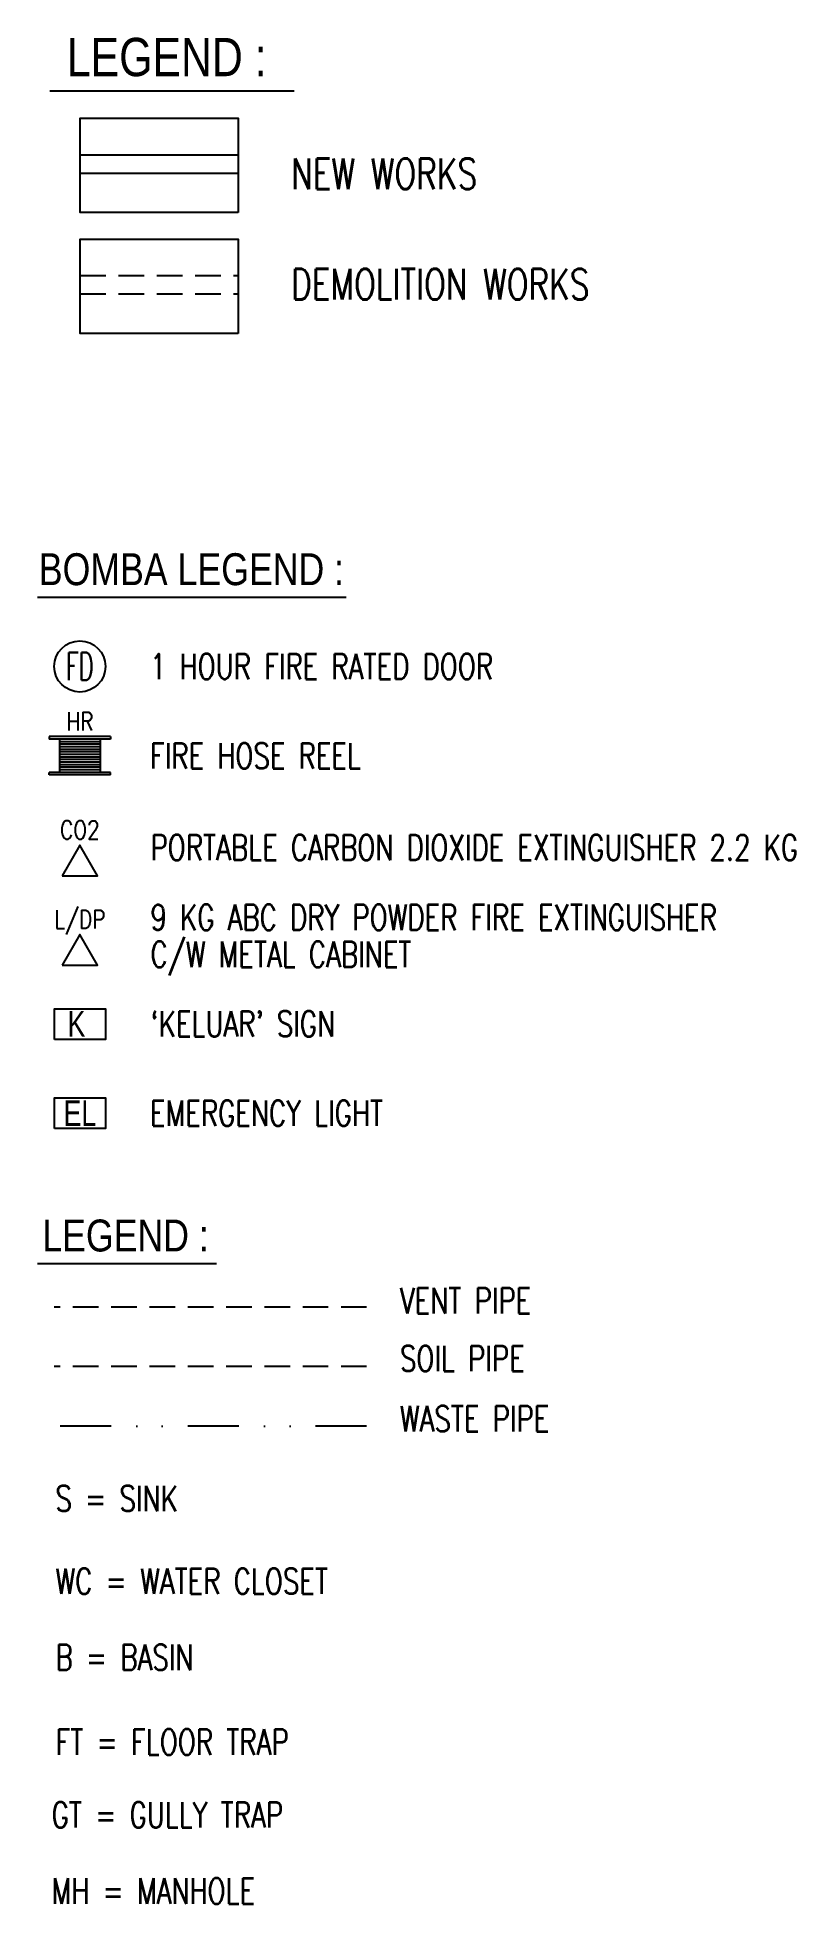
# Model space of a CAD drawing. Extents: x 2879167 to 2959690, y -882003 to -585933.
# Drawn here: x 2943154 to 2950577, y -880098 to -861818 of the extents above; entities that cross this region are included whole.
import ezdxf
from ezdxf.enums import TextEntityAlignment as Align

# ---------------------------------------------------------------- set-up
doc = ezdxf.new("R2010")
doc.units = 0
doc.header["$LTSCALE"] = 1000
doc.header["$MEASUREMENT"] = 0
doc.linetypes.add('DIVIDE', pattern=[1.25, 0.5, -0.25, 0, -0.25, 0, -0.25])
doc.linetypes.add('HIDDEN', pattern=[0.375, 0.25, -0.125])
for name, color, linetype in [('COL', 3, 'CONTINUOUS'), ('Finishes', 1, 'CONTINUOUS'), ('SP', 122, 'HIDDEN'), ('SPEC', 7, 'CONTINUOUS')]:
    doc.layers.add(name, color=color, linetype=linetype)
doc.styles.add('ROMANS', font='romans.shx')
doc.styles.get("Standard").update_dxf_attribs({"font": 'Helv.shx'})
doc.styles.add('STYLE1', font='ARIAL.TTF', dxfattribs={"width": 0.8, "height": 600})

msp = doc.modelspace()

# ---------------------------------------------------------------- texts
at = {"layer": 'Finishes', "color": 7, "ltscale": 10, "style": 'STYLE1', "width": 0.8}
for s, height, p in [('LEGEND :', 375, (2944419.8, -862011, 2040.9)), ('BOMBA LEGEND :', 312.5, (2944662, -867027.5, 1700.8)), ('LEGEND :', 312.5, (2944017, -873553.5, 1700.8))]:
    msp.add_text(s, height=height, dxfattribs=at).set_placement(p, align=Align.MIDDLE)
at = {"layer": 'Finishes', "color": 7, "ltscale": 10, "style": 'ROMANS', "width": 0.75}
for s, height, p in [('NEW WORKS', 300, (2945637.5, -863153.9)), ('DEMOLITION WORKS', 300, (2945637.5, -864236.6)), ('1 HOUR FIRE RATED DOOR', 250, (2944255.9, -867979.9)), ('FIRE HOSE REEL', 250, (2944255.9, -868855)), ('9 KG ABC DRY POWDER FIRE EXTINGUISHER', 250, (2944260.6, -870437.6)), ('C/W METAL CABINET', 250, (2944260.6, -870799.6)), ("`KELUAR' SIGN", 250, (2944260.6, -871480.4)), ('EMERGENCY LIGHT', 250, (2944255.9, -872355.6))]:
    msp.add_text(s, height=height, dxfattribs=at).set_placement(p, align=Align.MIDDLE_LEFT)
at = {"layer": 'Finishes', "ltscale": 0.1, "style": 'ROMANS', "width": 0.6}
msp.add_text('FD', height=270, rotation=0, dxfattribs=at).set_placement((2943569.9, -867979.9), align=Align.MIDDLE_CENTER)
at = {"layer": 'Finishes', "color": 7, "ltscale": 10, "style": 'ROMANS', "width": 0.75}
for s, p in [('PORTABLE CARBON DIOXIDE EXTINGUISHER 2.2 KG', (2944260.6, -869878.2)), ('VENT PIPE ', (2946702.7, -874316.8)), ('SOIL PIPE ', (2946702.7, -874883.2)), ('WASTE PIPE ', (2946702.7, -875473.2)), ('S = SINK', (2943331.2, -876254.4)), ('WC = WATER CLOSET', (2943331.2, -877064.2)), ('B = BASIN', (2943331.2, -877809.3)), ('FT = FLOOR TRAP', (2943331.2, -878639.1)), ('GT = GULLY TRAP', (2943292.7, -879352.8)), ('MH = MANHOLE', (2943292.7, -880097.9))]:
    msp.add_text(s, height=250, dxfattribs=at).set_placement(p)
at = {"layer": 'Finishes', "width": 0.75}
for s, p in [('K', (2943535.9, -871480.4)), ('EL', (2943569.9, -872355.6))]:
    msp.add_text(s, height=250, dxfattribs=at).set_placement(p, align=Align.MIDDLE)
at = {"layer": 'SPEC', "color": 7, "linetype": 'Continuous', "style": 'ROMANS', "width": 0.8}
for s, p in [('HR', (2943569.9, -868518.9)), ('CO2', (2943569.9, -869581.6)), ('L/DP', (2943569.9, -870456.7))]:
    msp.add_text(s, height=180, dxfattribs=at).set_placement(p, align=Align.MIDDLE_CENTER)

# ---------------------------------------------------------------- linework, layer by layer
at = {"layer": 'COL', "color": 7, "ltscale": 0.1}
for p, q in [((2943574.1, -862967.7), (2945120.1, -862967.7)), ((2943574.1, -863147.7), (2945120.1, -863147.7))]:
    msp.add_line(p, q, dxfattribs=at)
at = {"layer": 'COL', "color": 7, "linetype": 'HIDDEN'}
for p, q in [((2943574.1, -864151.5), (2945120.1, -864151.5)), ((2943574.1, -864331.5), (2945120.1, -864331.5))]:
    msp.add_line(p, q, dxfattribs=at)
at = {"layer": 'COL', "color": 1, "ltscale": 0.1}
for points in [[(2945120.1, -863534.7), (2943574.1, -863534.7), (2943574.1, -862610.8), (2945120.1, -862610.8)], [(2945120.1, -864718.4), (2943574.1, -864718.4), (2943574.1, -863794.5), (2945120.1, -863794.5)]]:
    msp.add_lwpolyline(points, close=True, dxfattribs=at)
at = {"layer": 'Finishes', "color": 7, "ltscale": 10}
for p, q in [((2945669.2, -862345.5), (2943274.4, -862345.5)), ((2946177.3, -867306.2), (2943153.6, -867306.2)), ((2944906.8, -873832.3), (2943153.6, -873832.3))]:
    msp.add_line(p, q, dxfattribs=at)
at = {"layer": 'Finishes', "color": 5}
for p, q in [((2943269.9, -868667.5), (2943269.9, -868692.5)), ((2943869.9, -868667.5), (2943269.9, -868667.5)), ((2943869.9, -868692.5), (2943269.9, -868692.5)), ((2943369.9, -868692.5), (2943369.9, -869017.5)), ((2943769.9, -868717.5), (2943369.9, -868717.5)), ((2943769.9, -868742.5), (2943369.9, -868742.5)), ((2943769.9, -868767.5), (2943369.9, -868767.5)), ((2943769.9, -868792.5), (2943369.9, -868792.5)), ((2943769.9, -868817.5), (2943369.9, -868817.5)), ((2943769.9, -868692.5), (2943769.9, -869017.5)), ((2943869.9, -868667.5), (2943869.9, -868692.5)), ((2943269.9, -869042.5), (2943269.9, -869017.5)), ((2943869.9, -869017.5), (2943269.9, -869017.5)), ((2943769.9, -868842.5), (2943369.9, -868842.5)), ((2943769.9, -868867.5), (2943369.9, -868867.5)), ((2943769.9, -868892.5), (2943369.9, -868892.5)), ((2943769.9, -868917.5), (2943369.9, -868917.5)), ((2943769.9, -868942.5), (2943369.9, -868942.5)), ((2943769.9, -868967.5), (2943369.9, -868967.5)), ((2943769.9, -868992.5), (2943369.9, -868992.5)), ((2943769.9, -869017.5), (2943369.9, -869017.5)), ((2943869.9, -869042.5), (2943869.9, -869017.5)), ((2943869.9, -869042.5), (2943269.9, -869042.5))]:
    msp.add_line(p, q, dxfattribs=at)
at = {"layer": 'Finishes'}
for points in [[(2943396.7, -870030.2), (2943743.1, -870030.2), (2943569.9, -869730.2)], [(2943396.7, -870905.3), (2943743.1, -870905.3), (2943569.9, -870605.3)], [(2943319.9, -871634.6), (2943319.9, -871334.6), (2943819.9, -871334.6), (2943819.9, -871634.6)], [(2943319.9, -872505.6), (2943319.9, -872205.6), (2943819.9, -872205.6), (2943819.9, -872505.6)]]:
    msp.add_lwpolyline(points, close=True, dxfattribs=at)
msp.add_circle((2943569.9, -867979.9), 250.4, dxfattribs=at)
at = {"layer": 'SP', "linetype": 'HIDDEN'}
msp.add_line((2946377, -874255.9), (2943319.5, -874255.9), dxfattribs=at)
at = {"layer": 'SP'}
msp.add_line((2946377, -874837.9), (2943319.5, -874837.9), dxfattribs=at)
at = {"layer": 'SP', "linetype": 'DIVIDE'}
msp.add_line((2946377, -875419.9), (2943319.5, -875419.9), dxfattribs=at)

msp.set_redraw_order([(e.dxf.handle, doc.entitydb.next_handle()) for e in msp.query("TEXT MTEXT ATTDEF DIMENSION ARC_DIMENSION")])  # texts and dimensions are drawn at this point

doc.saveas('drawing.dxf')
